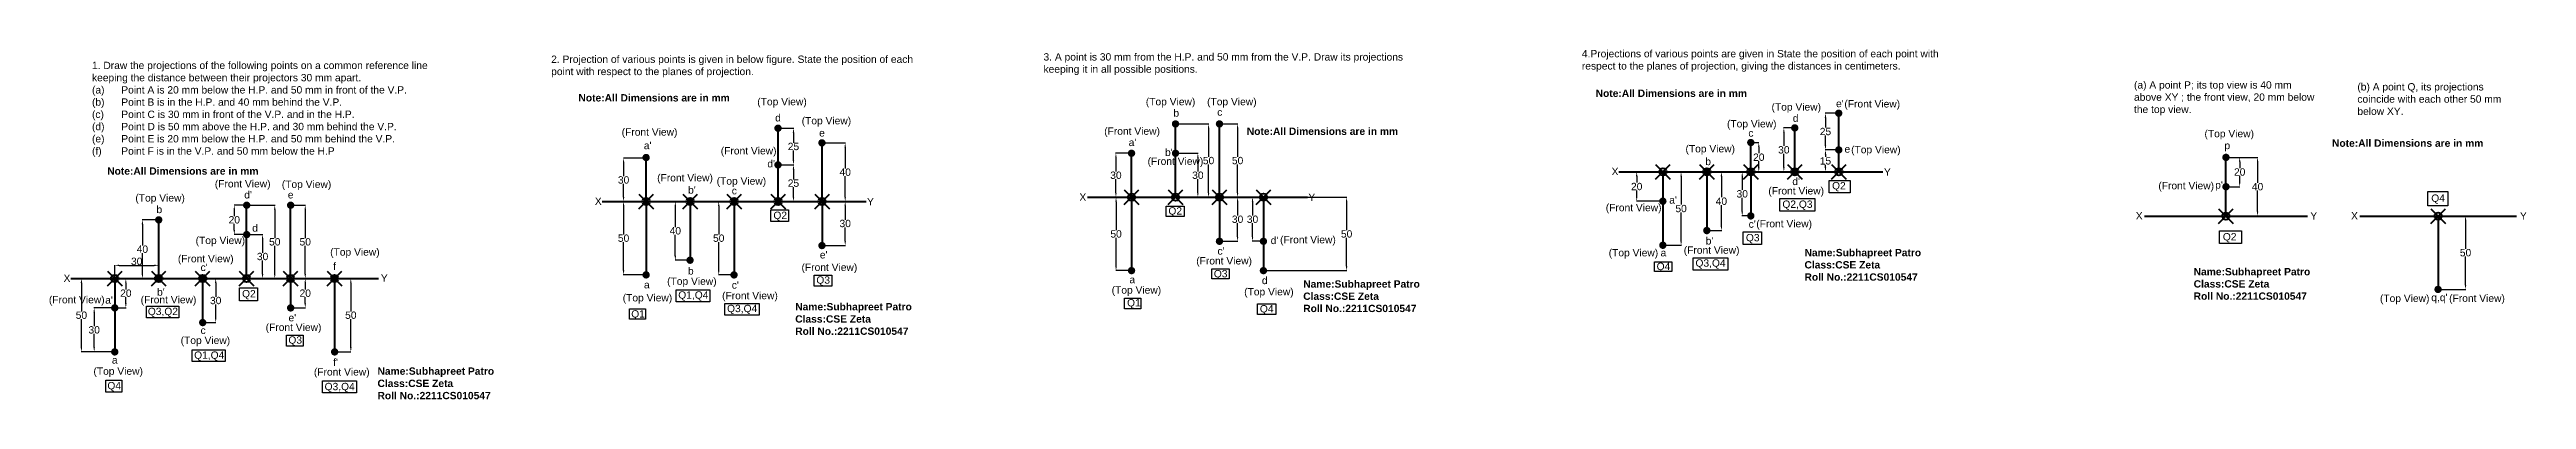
# Model space of a CAD drawing. Header units: millimetres. Extents: x 12 to 2699, y 62 to 303.
# Drawn here: x 12 to 1702, y 62 to 300 of the extents above; entities that cross this region are included whole.
import ezdxf

# ---------------------------------------------------------------- set-up
doc = ezdxf.new("R2010")
doc.units = ezdxf.units.MM
doc.header["$MEASUREMENT"] = 0
doc.header["$PDMODE"] = 35
doc.header["$PDSIZE"] = 5
doc.styles.get("Standard").update_dxf_attribs({"font": 'arial.ttf'})
doc.dimstyles.get("Standard").update_dxf_attribs({"dimtxt": 5, "dimasz": 3, "dimexe": 0.18, "dimexo": 0.0625, "dimgap": 0.09, "dimtad": 1, "dimtih": 1, "dimtoh": 1, "dimdec": 0, "dimzin": 0, "dimdsep": 46, "dimtxsty": 'Standard', "dimcen": 0.09, "dimadec": 0, "dimazin": 0, "dimtfac": 1, "dimtdec": 0, "dimtofl": 0, "dimtmove": 0, "dimatfit": 3, "dimfxl": 1, "dimtolj": 1, "dimtzin": 0, "dimarcsym": 0})

msp = doc.modelspace()

# ---------------------------------------------------------------- texts
at = {"lineweight": 50, "char_height": 5, "attachment_point": 1}
for s, width, insert in [('1. Draw the projections of the following points on a common reference line\\Pkeeping the distance between their projectors 30 mm apart.\\P(a)^IPoint A is 20 mm below the H.P. and 50 mm in front of the V.P.\\P(b)^IPoint B is in the H.P. and 40 mm behind the V.P.\\P(c)^IPoint C is 30 mm in front of the V.P. and in the H.P.\\P(d)^IPoint D is 50 mm above the H.P. and 30 mm behind the V.P.\\P(e)^IPoint E is 20 mm below the H.P. and 50 mm behind the V.P.\\P(f)^IPoint F is in the V.P. and 50 mm below the H.P', 232.117, (40.7, 291.7)), ('2. Projection of various points is given in below figure. State the position of each\\Ppoint with respect to the planes of projection.', 266.72, (354, 295.9)), ('3. A point is 30 mm from the H.P. and 50 mm from the V.P. Draw its projections\\Pkeeping it in all possible positions.', 345.047, (689.9, 297.5)), ('4.Projections of various points are given in State the position of each point with\\Prespect to the planes of projection, giving the distances in centimeters. ', 268.051, (1057.2, 299.7)), ('{\\fArial|b1|i0|c0|p34;Note:All Dimensions are in mm}', 108.467, (1066.6, 272.7)), ('(a) A point P; its top view is 40 mm above XY ; the front view, 20 mm below the top view.', 127.391, (1433.9, 278.4)), ('(b) A point Q, its projections coincide with each other 50 mm below XY.', 106.429, (1586.3, 277.1)), ('{\\fArial|b1|i0|c0|p34;Note:All Dimensions are in mm}', 108.467, (372.6, 269.6)), ('(Top View)', 33.6, (494.6, 267)), ('d', 20.325, (506.8, 256)), ('(Top View)', 33.6, (524.9, 254)), ('(Top View)', 33.6, (759.7, 267)), ('b', 12.624, (778.5, 259.2)), ('(Top View)', 33.6, (801.5, 267)), ('c', 12.159, (808.4, 259.9)), ('(Top View)', 33.6, (1186.6, 263.4)), ('d', 20.325, (1201.1, 255.7)), ("e'", 14.996, (1230.6, 265.7)), ('(Front View)', 39.328, (1236.3, 265.5)), ('(Front View)', 39.328, (402.1, 246.3)), ("a'", 14.336, (417.2, 237.1)), ('e', 19.236, (536.8, 245.7)), ('(Front View)', 39.328, (731.3, 246.9)), ("a'", 14.336, (748, 239.2)), ('{\\fArial|b1|i0|c0|p34;Note:All Dimensions are in mm}', 108.467, (828.6, 246.8)), ('(Top View)', 33.6, (1156.2, 251.9)), ('c', 12.159, (1170.8, 245.6)), ('(Top View)', 33.6, (1482, 245.2)), ('{\\fArial|b1|i0|c0|p34;Note:All Dimensions are in mm}', 108.467, (1569, 238.7)), ('{\\fArial|b1|i0|c0|p34;Note:All Dimensions are in mm}', 108.467, (51.1, 219.7)), ('(Front View)', 39.328, (469.7, 233.5)), ("d'", 9.981, (501.5, 224.7)), ('(Front View)', 39.328, (760.9, 226.4)), ("b'", 13.973, (772.8, 232.4)), ('(Top View)', 33.6, (1127.9, 234.9)), ('b', 12.624, (1141.4, 226.2)), ('e', 14.996, (1236.4, 234.7)), ('(Top View)', 33.6, (1240.9, 234.3)), ('p', 19.756, (1495.6, 237.1)), ('(Front View)', 39.328, (426.3, 215.1)), ("b'", 13.973, (447.4, 206.8)), ('(Top View)', 33.6, (466.9, 212.9)), ('c', 12.159, (477.2, 206.3)), ('X', 7.133, (1077.5, 219.4)), ('(Front View)', 39.328, (1184.4, 206.2)), ("d'", 9.981, (1200.8, 212.6)), ('Q2', 13.196, (1227.9, 209.7)), ('Y', 10.757, (1263.3, 219)), ('(Front View)', 39.328, (1450.5, 209.7)), ("p'", 18.187, (1489.3, 210.2)), ('X', 7.133, (383.8, 199.1)), ('Q2', 27.112, (505.6, 189.5)), ('Y', 10.757, (569.5, 198.8)), ('X', 7.133, (714.4, 201.9)), ('Q2', 13.196, (775.1, 192.5)), ('Y', 10.757, (870.6, 201.8)), ('(Front View)', 39.328, (1073.5, 194.8)), ("a'", 14.336, (1116.8, 200)), ('Q2,Q3', 17.63, (1194, 197.1)), ('X', 7.133, (1435.1, 189.2)), ('Y', 10.757, (1554.2, 189.1)), ('X', 7.133, (1582, 189.2)), ('Q4', 15.108, (1636.7, 201.2)), ('Y', 10.757, (1697.2, 189.1)), ("d'", 9.981, (844.9, 172.4)), ('(Front View)', 39.328, (851.3, 172.9)), ("b'", 13.973, (1141.7, 172.1)), ('Q3', 17.785, (1169.1, 174.3)), ("c'", 14.518, (1171, 183.5)), ('(Front View)', 39.328, (1176.2, 183.8)), ('Q2', 13.196, (1494.5, 174.9)), ('(Front View)', 39.328, (524.8, 154.1)), ("e'", 14.996, (537.3, 162.6)), ('(Front View)', 39.328, (794.1, 158.5)), ("c'", 14.518, (808.6, 165.2)), ('(Top View)', 33.6, (1075.5, 164)), ('Q4', 15.108, (1108.2, 154.7)), ('a', 11.977, (1110.9, 164)), ('(Front View)', 39.328, (1126.7, 165.8)), ('Q3,Q4', 33.169, (1134.7, 157)), ('{\\fArial|b1|i0|c0|p34;Name:Subhapreet Patro\\PClass:CSE Zeta\\PRoll No.:2211CS010547}', 100.879, (1209.1, 164.1)), ('a', 11.977, (417.3, 142.2)), ('(Top View)', 33.6, (433.1, 144.6)), ('Q1,Q4', 33.472, (440.7, 135.2)), ('b', 12.624, (447.3, 151.6)), ("c'", 14.518, (477.2, 142)), ('Q3', 38.681, (534.9, 145.4)), ('(Top View)', 33.6, (736.4, 138.6)), ('a', 11.977, (748.5, 145.7)), ('Q3', 17.785, (806.1, 149.7)), ('(Top View)', 33.6, (826.8, 137.4)), ('d', 20.325, (838.9, 145.1)), ('{\\fArial|b1|i0|c0|p34;Name:Subhapreet Patro\\PClass:CSE Zeta\\PRoll No.:2211CS010547}', 100.879, (867.1, 142.7)), ('{\\fArial|b1|i0|c0|p34;Name:Subhapreet Patro\\PClass:CSE Zeta\\PRoll No.:2211CS010547}', 100.879, (1474.6, 151.1)), ('(Top View)', 33.6, (402.8, 133.3)), ('Q1', 23.456, (408.6, 122.3)), ('(Front View)', 39.328, (470.6, 134.8)), ('Q3,Q4', 33.169, (474, 126)), ('{\\fArial|b1|i0|c0|p34;Name:Subhapreet Patro\\PClass:CSE Zeta\\PRoll No.:2211CS010547}', 100.879, (520.5, 127.2)), ('Q1', 12.253, (746.9, 129.9)), ('Q4', 15.108, (837.5, 125.8)), ('(Top View)', 33.6, (1601.7, 132.9)), ("q,q'", 22.617, (1636.7, 133.5)), ('(Front View)', 39.328, (1648.9, 133)), ('{\\fArial|b1|i0|c0|p34;Name:Subhapreet Patro\\PClass:CSE Zeta\\PRoll No.:2211CS010547}', 100.879, (235.5, 83.3))]:
    msp.add_mtext_dynamic_manual_height_columns(s, width=width, gutter_width=25, heights=[0], dxfattribs=dict(at, insert=insert))
at = {"lineweight": 53, "char_height": 5, "attachment_point": 1}
for s, width, insert in [('(Front View)', 39.328, (124.5, 211)), ("d'", 16.587, (144.6, 203.5)), ('(Top View)', 33.6, (170.2, 210.7)), ('(Top View)', 33.6, (70.3, 201.4)), ('b', 10.695, (84.7, 193.5)), ('e', 11.275, (174.3, 203.5)), ('(Top View)', 33.6, (111.4, 172.4)), ('d', 13.299, (150, 180.9)), ('(Front View)', 39.328, (99.3, 160)), ("c'", 11.453, (114.8, 154)), ('(Top View)', 33.6, (203.2, 164.5)), ('f', 12.02, (205.2, 154.8)), ('X', 6.35, (21.3, 146.6)), ("b'", 14.086, (85.1, 137.2)), ('Q2', 21.612, (143.1, 136.1)), ('Y', 12.191, (237.8, 146.7)), ('(Front View)', 39.328, (11.3, 132)), ("a'", 13.051, (49.7, 131.8)), ('(Front View)', 39.328, (73.9, 132)), ('Q3,Q2', 21.473, (78.8, 124)), ("e'", 9.198, (174.8, 119.7)), ('(Top View)', 33.6, (101.2, 104.3)), ('c', 15.397, (114.8, 111.1)), ('(Front View)', 39.328, (159.2, 113.2)), ('Q3', 20.218, (174.7, 104.5)), ('a', 14.89, (54.3, 90.9)), ('Q1,Q4', 23.683, (110.4, 94.2)), ("f'", 12.849, (205.2, 89.3)), ('(Top View)', 33.6, (41.7, 83.3)), ('Q4', 14.675, (51.2, 73.4)), ('(Front View)', 39.328, (192.1, 82.8)), ('Q3,Q4', 26.491, (199.4, 72.8))]:
    msp.add_mtext_dynamic_manual_height_columns(s, width=width, gutter_width=25, heights=[0], dxfattribs=dict(at, insert=insert))

# ---------------------------------------------------------------- blocks, each defined once
blk = doc.blocks.new('*D1')
at = {"color": 0, "lineweight": -2, "transparency": 16777216}
for p, q in [((86.2, 183.9), (75, 183.9)), ((75.1, 180.9), (75.1, 166.5)), ((75.1, 146.9), (75.1, 161.2)), ((86.2, 143.9), (75, 143.9))]:
    blk.add_line(p, q, dxfattribs=at)
at = {"color": 0, "transparency": 16777216}
for points in [[(74.6, 180.9), (75.6, 180.9), (75.1, 183.9)], [(74.6, 146.9), (75.6, 146.9), (75.1, 143.9)]]:
    blk.add_solid(points, dxfattribs=at)
at = {"layer": 'Defpoints', "color": 0, "transparency": 16777216}
for p in [(86.2, 183.9), (75.1, 143.9), (86.2, 143.9)]:
    blk.add_point(p, dxfattribs=at)
at = {"color": 0, "lineweight": 53, "transparency": 16777216, "insert": (75.1, 163.9), "char_height": 5, "attachment_point": 5}
blk.add_mtext('\\A1;40', dxfattribs=at)
blk = doc.blocks.new('*D2')
at = {"color": 0, "lineweight": -2, "transparency": 16777216}
for p, q in [((146.2, 193.9), (137.6, 193.9)), ((137.8, 190.9), (137.8, 186.5)), ((146.2, 173.9), (137.6, 173.9)), ((137.8, 176.9), (137.8, 181.2))]:
    blk.add_line(p, q, dxfattribs=at)
at = {"color": 0, "transparency": 16777216}
for points in [[(137.3, 190.9), (138.3, 190.9), (137.8, 193.9)], [(137.3, 176.9), (138.3, 176.9), (137.8, 173.9)]]:
    blk.add_solid(points, dxfattribs=at)
at = {"layer": 'Defpoints', "color": 0, "transparency": 16777216}
for p in [(137.8, 193.9), (146.2, 193.9), (146.2, 173.9)]:
    blk.add_point(p, dxfattribs=at)
at = {"color": 0, "lineweight": 53, "transparency": 16777216, "insert": (137.8, 183.9), "char_height": 5, "attachment_point": 5}
blk.add_mtext('\\A1;20', dxfattribs=at)
blk = doc.blocks.new('*D3')
at = {"color": 0, "lineweight": -2, "transparency": 16777216}
for p, q in [((176.3, 193.9), (186.3, 193.9)), ((186.2, 190.9), (186.2, 171.5)), ((186.2, 146.9), (186.2, 166.2)), ((176.3, 143.9), (186.3, 143.9))]:
    blk.add_line(p, q, dxfattribs=at)
at = {"color": 0, "transparency": 16777216}
for points in [[(185.7, 190.9), (186.7, 190.9), (186.2, 193.9)], [(185.7, 146.9), (186.7, 146.9), (186.2, 143.9)]]:
    blk.add_solid(points, dxfattribs=at)
at = {"layer": 'Defpoints', "color": 0, "transparency": 16777216}
for p in [(176.2, 193.9), (176.2, 143.9), (186.2, 143.9)]:
    blk.add_point(p, dxfattribs=at)
at = {"color": 0, "lineweight": 53, "transparency": 16777216, "insert": (186.2, 168.9), "char_height": 5, "attachment_point": 5}
blk.add_mtext('\\A1;50', dxfattribs=at)
blk = doc.blocks.new('*D4')
at = {"color": 0, "lineweight": -2, "transparency": 16777216}
for p, q in [((176.3, 143.9), (186.3, 143.9)), ((186.2, 140.9), (186.2, 136.5)), ((176.3, 123.9), (186.3, 123.9)), ((186.2, 126.9), (186.2, 131.2))]:
    blk.add_line(p, q, dxfattribs=at)
at = {"color": 0, "transparency": 16777216}
for points in [[(185.7, 140.9), (186.7, 140.9), (186.2, 143.9)], [(185.7, 126.9), (186.7, 126.9), (186.2, 123.9)]]:
    blk.add_solid(points, dxfattribs=at)
at = {"layer": 'Defpoints', "color": 0, "transparency": 16777216}
for p in [(176.2, 143.9), (176.2, 123.9), (186.2, 123.9)]:
    blk.add_point(p, dxfattribs=at)
at = {"color": 0, "lineweight": 53, "transparency": 16777216, "insert": (186.2, 133.9), "char_height": 5, "attachment_point": 5}
blk.add_mtext('\\A1;20', dxfattribs=at)
blk = doc.blocks.new('*D5')
at = {"color": 0, "lineweight": -2, "transparency": 16777216}
for p, q in [((206.3, 143.9), (217.4, 143.9)), ((217.3, 140.9), (217.3, 121.5)), ((217.3, 96.9), (217.3, 116.2)), ((206.3, 93.9), (217.4, 93.9))]:
    blk.add_line(p, q, dxfattribs=at)
at = {"color": 0, "transparency": 16777216}
for points in [[(216.8, 140.9), (217.8, 140.9), (217.3, 143.9)], [(216.8, 96.9), (217.8, 96.9), (217.3, 93.9)]]:
    blk.add_solid(points, dxfattribs=at)
at = {"layer": 'Defpoints', "color": 0, "transparency": 16777216}
for p in [(206.2, 143.9), (206.2, 93.9), (217.3, 93.9)]:
    blk.add_point(p, dxfattribs=at)
at = {"color": 0, "lineweight": 53, "transparency": 16777216, "insert": (217.3, 118.9), "char_height": 5, "attachment_point": 5}
blk.add_mtext('\\A1;50', dxfattribs=at)
blk = doc.blocks.new('*D6')
at = {"color": 0, "lineweight": -2, "transparency": 16777216}
for p, q in [((56.2, 123.9), (42, 123.9)), ((42.2, 120.9), (42.2, 111.5)), ((42.2, 96.9), (42.2, 106.2)), ((56.2, 93.9), (42, 93.9))]:
    blk.add_line(p, q, dxfattribs=at)
at = {"color": 0, "transparency": 16777216}
for points in [[(41.7, 120.9), (42.7, 120.9), (42.2, 123.9)], [(41.7, 96.9), (42.7, 96.9), (42.2, 93.9)]]:
    blk.add_solid(points, dxfattribs=at)
at = {"layer": 'Defpoints', "color": 0, "transparency": 16777216}
for p in [(56.2, 123.9), (42.2, 93.9), (56.2, 93.9)]:
    blk.add_point(p, dxfattribs=at)
at = {"color": 0, "lineweight": 53, "transparency": 16777216, "insert": (42.2, 108.9), "char_height": 5, "attachment_point": 5}
blk.add_mtext('\\A1;30', dxfattribs=at)
blk = doc.blocks.new('*D7')
at = {"color": 0, "lineweight": -2, "transparency": 16777216}
for p, q in [((146.3, 173.9), (157.3, 173.9)), ((157.1, 170.9), (157.1, 161.5)), ((157.1, 146.9), (157.1, 156.2)), ((146.3, 143.9), (157.3, 143.9))]:
    blk.add_line(p, q, dxfattribs=at)
at = {"color": 0, "transparency": 16777216}
for points in [[(156.6, 170.9), (157.6, 170.9), (157.1, 173.9)], [(156.6, 146.9), (157.6, 146.9), (157.1, 143.9)]]:
    blk.add_solid(points, dxfattribs=at)
at = {"layer": 'Defpoints', "color": 0, "transparency": 16777216}
for p in [(146.2, 173.9), (146.2, 143.9), (157.1, 143.9)]:
    blk.add_point(p, dxfattribs=at)
at = {"color": 0, "lineweight": 53, "transparency": 16777216, "insert": (157.1, 158.9), "char_height": 5, "attachment_point": 5}
blk.add_mtext('\\A1;30', dxfattribs=at)
blk = doc.blocks.new('*D8')
at = {"color": 0, "lineweight": -2, "transparency": 16777216}
for p, q in [((56.3, 143.9), (64, 143.9)), ((63.8, 140.9), (63.8, 136.5)), ((56.3, 123.9), (64, 123.9)), ((63.8, 126.9), (63.8, 131.2))]:
    blk.add_line(p, q, dxfattribs=at)
at = {"color": 0, "transparency": 16777216}
for points in [[(63.3, 140.9), (64.3, 140.9), (63.8, 143.9)], [(63.3, 126.9), (64.3, 126.9), (63.8, 123.9)]]:
    blk.add_solid(points, dxfattribs=at)
at = {"layer": 'Defpoints', "color": 0, "transparency": 16777216}
for p in [(56.2, 143.9), (63.8, 143.9), (56.2, 123.9)]:
    blk.add_point(p, dxfattribs=at)
at = {"color": 0, "lineweight": 53, "transparency": 16777216, "insert": (63.8, 133.9), "char_height": 5, "attachment_point": 5}
blk.add_mtext('\\A1;20', dxfattribs=at)
blk = doc.blocks.new('*D9')
at = {"color": 0, "lineweight": -2, "transparency": 16777216}
for p, q in [((116.3, 143.9), (125.3, 143.9)), ((125.1, 140.9), (125.1, 131.5)), ((125.1, 116.9), (125.1, 126.2)), ((116.3, 113.9), (125.3, 113.9))]:
    blk.add_line(p, q, dxfattribs=at)
at = {"color": 0, "transparency": 16777216}
for points in [[(124.6, 140.9), (125.6, 140.9), (125.1, 143.9)], [(124.6, 116.9), (125.6, 116.9), (125.1, 113.9)]]:
    blk.add_solid(points, dxfattribs=at)
at = {"layer": 'Defpoints', "color": 0, "transparency": 16777216}
for p in [(116.2, 143.9), (116.2, 113.9), (125.1, 113.9)]:
    blk.add_point(p, dxfattribs=at)
at = {"color": 0, "lineweight": 53, "transparency": 16777216, "insert": (125.1, 128.9), "char_height": 5, "attachment_point": 5}
blk.add_mtext('\\A1;30', dxfattribs=at)
blk = doc.blocks.new('*D10')
at = {"color": 0, "lineweight": -2, "transparency": 16777216}
for p, q in [((419.9, 225.9), (403.3, 225.9)), ((403.4, 222.9), (403.4, 213.8)), ((403.4, 199.4), (403.4, 208.5)), ((418.7, 196.4), (403.3, 196.4))]:
    blk.add_line(p, q, dxfattribs=at)
at = {"color": 0, "transparency": 16777216}
for points in [[(402.9, 222.9), (403.9, 222.9), (403.4, 225.9)], [(402.9, 199.4), (403.9, 199.4), (403.4, 196.4)]]:
    blk.add_solid(points, dxfattribs=at)
at = {"layer": 'Defpoints', "color": 0, "transparency": 16777216}
for p in [(419.9, 225.9), (403.4, 196.4), (418.8, 196.4)]:
    blk.add_point(p, dxfattribs=at)
at = {"color": 0, "lineweight": 50, "transparency": 16777216, "insert": (403.4, 211.1), "char_height": 5, "attachment_point": 5}
blk.add_mtext('\\A1;30', dxfattribs=at)
blk = doc.blocks.new('*D11')
at = {"color": 0, "lineweight": -2, "transparency": 16777216}
for p, q in [((418.7, 196.4), (403.2, 196.4)), ((403.4, 193.4), (403.4, 174)), ((403.4, 149.4), (403.4, 168.7)), ((418.7, 146.4), (403.2, 146.4))]:
    blk.add_line(p, q, dxfattribs=at)
at = {"color": 0, "transparency": 16777216}
for points in [[(402.9, 193.4), (403.9, 193.4), (403.4, 196.4)], [(402.9, 149.4), (403.9, 149.4), (403.4, 146.4)]]:
    blk.add_solid(points, dxfattribs=at)
at = {"layer": 'Defpoints', "color": 0, "transparency": 16777216}
for p in [(418.8, 196.4), (403.4, 146.4), (418.8, 146.4)]:
    blk.add_point(p, dxfattribs=at)
at = {"color": 0, "lineweight": 50, "transparency": 16777216, "insert": (403.4, 171.4), "char_height": 5, "attachment_point": 5}
blk.add_mtext('\\A1;50', dxfattribs=at)
blk = doc.blocks.new('*D12')
at = {"color": 0, "lineweight": -2, "transparency": 16777216}
for p, q in [((448.7, 196.4), (438.5, 196.4)), ((438.7, 193.4), (438.7, 179)), ((438.7, 159.4), (438.7, 173.7)), ((448.7, 156.4), (438.5, 156.4))]:
    blk.add_line(p, q, dxfattribs=at)
at = {"color": 0, "transparency": 16777216}
for points in [[(438.2, 193.4), (439.2, 193.4), (438.7, 196.4)], [(438.2, 159.4), (439.2, 159.4), (438.7, 156.4)]]:
    blk.add_solid(points, dxfattribs=at)
at = {"layer": 'Defpoints', "color": 0, "transparency": 16777216}
for p in [(448.8, 196.4), (438.7, 156.4), (448.8, 156.4)]:
    blk.add_point(p, dxfattribs=at)
at = {"color": 0, "lineweight": 50, "transparency": 16777216, "insert": (438.7, 176.4), "char_height": 5, "attachment_point": 5}
blk.add_mtext('\\A1;40', dxfattribs=at)
blk = doc.blocks.new('*D13')
at = {"color": 0, "lineweight": -2, "transparency": 16777216}
for p, q in [((478.7, 196.4), (468.1, 196.4)), ((468.3, 193.4), (468.3, 174)), ((468.3, 149.4), (468.3, 168.7)), ((478.7, 146.4), (468.1, 146.4))]:
    blk.add_line(p, q, dxfattribs=at)
at = {"color": 0, "transparency": 16777216}
for points in [[(467.8, 193.4), (468.8, 193.4), (468.3, 196.4)], [(467.8, 149.4), (468.8, 149.4), (468.3, 146.4)]]:
    blk.add_solid(points, dxfattribs=at)
at = {"layer": 'Defpoints', "color": 0, "transparency": 16777216}
for p in [(478.8, 196.4), (468.3, 146.4), (478.8, 146.4)]:
    blk.add_point(p, dxfattribs=at)
at = {"color": 0, "lineweight": 50, "transparency": 16777216, "insert": (468.3, 171.4), "char_height": 5, "attachment_point": 5}
blk.add_mtext('\\A1;50', dxfattribs=at)
blk = doc.blocks.new('*D14')
at = {"color": 0, "lineweight": -2, "transparency": 16777216}
for p, q in [((508.8, 221.4), (519.5, 221.4)), ((519.3, 218.4), (519.3, 211.5)), ((519.3, 199.4), (519.3, 206.2)), ((508.8, 196.4), (519.5, 196.4))]:
    blk.add_line(p, q, dxfattribs=at)
at = {"color": 0, "transparency": 16777216}
for points in [[(518.8, 218.4), (519.8, 218.4), (519.3, 221.4)], [(518.8, 199.4), (519.8, 199.4), (519.3, 196.4)]]:
    blk.add_solid(points, dxfattribs=at)
at = {"layer": 'Defpoints', "color": 0, "transparency": 16777216}
for p in [(508.8, 221.4), (508.8, 196.4), (519.3, 196.4)]:
    blk.add_point(p, dxfattribs=at)
at = {"color": 0, "lineweight": 50, "transparency": 16777216, "insert": (519.3, 208.9), "char_height": 5, "attachment_point": 5}
blk.add_mtext('\\A1;25', dxfattribs=at)
blk = doc.blocks.new('*D15')
at = {"color": 0, "lineweight": -2, "transparency": 16777216}
for p, q in [((538.8, 236.4), (554.8, 236.4)), ((554.6, 233.4), (554.6, 219)), ((554.6, 199.4), (554.6, 213.7)), ((538.8, 196.4), (554.8, 196.4))]:
    blk.add_line(p, q, dxfattribs=at)
at = {"color": 0, "transparency": 16777216}
for points in [[(554.1, 233.4), (555.1, 233.4), (554.6, 236.4)], [(554.1, 199.4), (555.1, 199.4), (554.6, 196.4)]]:
    blk.add_solid(points, dxfattribs=at)
at = {"layer": 'Defpoints', "color": 0, "transparency": 16777216}
for p in [(538.8, 236.4), (538.8, 196.4), (554.6, 196.4)]:
    blk.add_point(p, dxfattribs=at)
at = {"color": 0, "lineweight": 50, "transparency": 16777216, "insert": (554.6, 216.4), "char_height": 5, "attachment_point": 5}
blk.add_mtext('\\A1;40', dxfattribs=at)
blk = doc.blocks.new('*D16')
at = {"color": 0, "lineweight": -2, "transparency": 16777216}
for p, q in [((538.8, 196.4), (554.8, 196.4)), ((554.6, 193.4), (554.6, 184)), ((554.6, 169.4), (554.6, 178.7)), ((538.8, 166.4), (554.8, 166.4))]:
    blk.add_line(p, q, dxfattribs=at)
at = {"color": 0, "transparency": 16777216}
for points in [[(554.1, 193.4), (555.1, 193.4), (554.6, 196.4)], [(554.1, 169.4), (555.1, 169.4), (554.6, 166.4)]]:
    blk.add_solid(points, dxfattribs=at)
at = {"layer": 'Defpoints', "color": 0, "transparency": 16777216}
for p in [(538.8, 196.4), (538.8, 166.4), (554.6, 166.4)]:
    blk.add_point(p, dxfattribs=at)
at = {"color": 0, "lineweight": 50, "transparency": 16777216, "insert": (554.6, 181.4), "char_height": 5, "attachment_point": 5}
blk.add_mtext('\\A1;30', dxfattribs=at)
blk = doc.blocks.new('*D17')
at = {"color": 0, "lineweight": -2, "transparency": 16777216}
for p, q in [((508.8, 246.4), (519.5, 246.4)), ((519.3, 243.4), (519.3, 236.5)), ((508.8, 221.4), (519.5, 221.4)), ((519.3, 224.4), (519.3, 231.2))]:
    blk.add_line(p, q, dxfattribs=at)
at = {"color": 0, "transparency": 16777216}
for points in [[(518.8, 243.4), (519.8, 243.4), (519.3, 246.4)], [(518.8, 224.4), (519.8, 224.4), (519.3, 221.4)]]:
    blk.add_solid(points, dxfattribs=at)
at = {"layer": 'Defpoints', "color": 0, "transparency": 16777216}
for p in [(508.8, 246.4), (519.3, 246.4), (508.8, 221.4)]:
    blk.add_point(p, dxfattribs=at)
at = {"color": 0, "lineweight": 50, "transparency": 16777216, "insert": (519.3, 233.9), "char_height": 5, "attachment_point": 5}
blk.add_mtext('\\A1;25', dxfattribs=at)
blk = doc.blocks.new('*D50')
at = {"color": 0, "lineweight": -2, "transparency": 16777216}
for p, q in [((56.2, 143.9), (56.2, 153.1)), ((59.2, 152.9), (83.2, 152.9)), ((86.2, 143.9), (86.2, 153.1))]:
    blk.add_line(p, q, dxfattribs=at)
at = {"color": 0, "transparency": 16777216}
for points in [[(59.2, 153.4), (59.2, 152.4), (56.2, 152.9)], [(83.2, 153.4), (83.2, 152.4), (86.2, 152.9)]]:
    blk.add_solid(points, dxfattribs=at)
at = {"layer": 'Defpoints', "color": 0, "transparency": 16777216}
for p in [(86.2, 152.9), (56.2, 143.9), (86.2, 143.9)]:
    blk.add_point(p, dxfattribs=at)
at = {"color": 0, "lineweight": 53, "transparency": 16777216, "insert": (71.2, 155.6), "char_height": 5, "attachment_point": 5}
blk.add_mtext('\\A1;30', dxfattribs=at)
blk = doc.blocks.new('*D51')
at = {"color": 0, "lineweight": -2, "transparency": 16777216}
for p, q in [((56.2, 143.9), (33.3, 143.9)), ((33.5, 140.9), (33.5, 121.5)), ((33.5, 96.9), (33.5, 116.2)), ((56.2, 93.9), (33.3, 93.9))]:
    blk.add_line(p, q, dxfattribs=at)
at = {"color": 0, "transparency": 16777216}
for points in [[(33, 140.9), (34, 140.9), (33.5, 143.9)], [(33, 96.9), (34, 96.9), (33.5, 93.9)]]:
    blk.add_solid(points, dxfattribs=at)
at = {"layer": 'Defpoints', "color": 0, "transparency": 16777216}
for p in [(56.2, 143.9), (33.5, 93.9), (56.2, 93.9)]:
    blk.add_point(p, dxfattribs=at)
at = {"color": 0, "lineweight": 53, "transparency": 16777216, "insert": (33.5, 118.9), "char_height": 5, "attachment_point": 5}
blk.add_mtext('\\A1;50', dxfattribs=at)
blk = doc.blocks.new('*D52')
at = {"color": 0, "lineweight": -2, "transparency": 16777216}
for p, q in [((146.3, 193.9), (165.6, 193.9)), ((165.4, 190.9), (165.4, 171.5)), ((165.4, 146.9), (165.4, 166.2)), ((146.3, 143.9), (165.6, 143.9))]:
    blk.add_line(p, q, dxfattribs=at)
at = {"color": 0, "transparency": 16777216}
for points in [[(164.9, 190.9), (165.9, 190.9), (165.4, 193.9)], [(164.9, 146.9), (165.9, 146.9), (165.4, 143.9)]]:
    blk.add_solid(points, dxfattribs=at)
at = {"layer": 'Defpoints', "color": 0, "transparency": 16777216}
for p in [(146.2, 193.9), (146.2, 143.9), (165.4, 143.9)]:
    blk.add_point(p, dxfattribs=at)
at = {"color": 0, "lineweight": 53, "transparency": 16777216, "insert": (165.4, 168.9), "char_height": 5, "attachment_point": 5}
blk.add_mtext('\\A1;50', dxfattribs=at)
blk = doc.blocks.new('*D53')
at = {"color": 0, "lineweight": -2, "transparency": 16777216}
for p, q in [((749.9, 229.3), (739.1, 229.3)), ((739.3, 226.3), (739.3, 216.9)), ((739.3, 202.3), (739.3, 211.6)), ((749.9, 199.3), (739.1, 199.3))]:
    blk.add_line(p, q, dxfattribs=at)
at = {"color": 0, "transparency": 16777216}
for points in [[(738.8, 226.3), (739.8, 226.3), (739.3, 229.3)], [(738.8, 202.3), (739.8, 202.3), (739.3, 199.3)]]:
    blk.add_solid(points, dxfattribs=at)
at = {"layer": 'Defpoints', "color": 0, "transparency": 16777216}
for p in [(750, 229.3), (739.3, 199.3), (750, 199.3)]:
    blk.add_point(p, dxfattribs=at)
at = {"color": 0, "lineweight": 53, "transparency": 16777216, "insert": (739.3, 214.3), "char_height": 5, "attachment_point": 5}
blk.add_mtext('\\A1;30', dxfattribs=at)
blk = doc.blocks.new('*D54')
at = {"color": 0, "lineweight": -2, "transparency": 16777216}
for p, q in [((749.9, 199.3), (739.2, 199.3)), ((739.4, 196.3), (739.4, 176.9)), ((739.4, 152.3), (739.4, 171.6)), ((749.9, 149.3), (739.2, 149.3))]:
    blk.add_line(p, q, dxfattribs=at)
at = {"color": 0, "transparency": 16777216}
for points in [[(738.9, 196.3), (739.9, 196.3), (739.4, 199.3)], [(738.9, 152.3), (739.9, 152.3), (739.4, 149.3)]]:
    blk.add_solid(points, dxfattribs=at)
at = {"layer": 'Defpoints', "color": 0, "transparency": 16777216}
for p in [(750, 199.3), (739.4, 149.3), (750, 149.3)]:
    blk.add_point(p, dxfattribs=at)
at = {"color": 0, "lineweight": 53, "transparency": 16777216, "insert": (739.4, 174.3), "char_height": 5, "attachment_point": 5}
blk.add_mtext('\\A1;50', dxfattribs=at)
blk = doc.blocks.new('*D55')
at = {"color": 0, "lineweight": -2, "transparency": 16777216}
for p, q in [((780.1, 249.3), (802.7, 249.3)), ((802.5, 246.3), (802.5, 226.9)), ((802.5, 202.3), (802.5, 221.6)), ((780.1, 199.3), (802.7, 199.3))]:
    blk.add_line(p, q, dxfattribs=at)
at = {"color": 0, "transparency": 16777216}
for points in [[(802, 246.3), (803, 246.3), (802.5, 249.3)], [(802, 202.3), (803, 202.3), (802.5, 199.3)]]:
    blk.add_solid(points, dxfattribs=at)
at = {"layer": 'Defpoints', "color": 0, "transparency": 16777216}
for p in [(780, 249.3), (780, 199.3), (802.5, 199.3)]:
    blk.add_point(p, dxfattribs=at)
at = {"color": 0, "lineweight": 53, "transparency": 16777216, "insert": (802.5, 224.3), "char_height": 5, "attachment_point": 5}
blk.add_mtext('\\A1;50', dxfattribs=at)
blk = doc.blocks.new('*D56')
at = {"color": 0, "lineweight": -2, "transparency": 16777216}
for p, q in [((780.1, 229.3), (795.3, 229.3)), ((795.2, 226.3), (795.2, 216.9)), ((795.2, 202.3), (795.2, 211.6)), ((780.1, 199.3), (795.3, 199.3))]:
    blk.add_line(p, q, dxfattribs=at)
at = {"color": 0, "transparency": 16777216}
for points in [[(794.7, 226.3), (795.7, 226.3), (795.2, 229.3)], [(794.7, 202.3), (795.7, 202.3), (795.2, 199.3)]]:
    blk.add_solid(points, dxfattribs=at)
at = {"layer": 'Defpoints', "color": 0, "transparency": 16777216}
for p in [(780, 229.3), (780, 199.3), (795.2, 199.3)]:
    blk.add_point(p, dxfattribs=at)
at = {"color": 0, "lineweight": 53, "transparency": 16777216, "insert": (795.2, 214.3), "char_height": 5, "attachment_point": 5}
blk.add_mtext('\\A1;30', dxfattribs=at)
blk = doc.blocks.new('*D57')
at = {"color": 0, "lineweight": -2, "transparency": 16777216}
for p, q in [((810.1, 249.3), (822.5, 249.3)), ((822.3, 246.3), (822.3, 226.9)), ((822.3, 202.3), (822.3, 221.6)), ((810.1, 199.3), (822.5, 199.3))]:
    blk.add_line(p, q, dxfattribs=at)
at = {"color": 0, "transparency": 16777216}
for points in [[(821.8, 246.3), (822.8, 246.3), (822.3, 249.3)], [(821.8, 202.3), (822.8, 202.3), (822.3, 199.3)]]:
    blk.add_solid(points, dxfattribs=at)
at = {"layer": 'Defpoints', "color": 0, "transparency": 16777216}
for p in [(810, 249.3), (810, 199.3), (822.3, 199.3)]:
    blk.add_point(p, dxfattribs=at)
at = {"color": 0, "lineweight": 53, "transparency": 16777216, "insert": (822.3, 224.3), "char_height": 5, "attachment_point": 5}
blk.add_mtext('\\A1;50', dxfattribs=at)
blk = doc.blocks.new('*D58')
at = {"color": 0, "lineweight": -2, "transparency": 16777216}
for p, q in [((810.1, 199.3), (822.5, 199.3)), ((822.3, 196.3), (822.3, 186.9)), ((810.1, 169.3), (822.5, 169.3)), ((822.3, 172.3), (822.3, 181.6))]:
    blk.add_line(p, q, dxfattribs=at)
at = {"color": 0, "transparency": 16777216}
for points in [[(821.8, 196.3), (822.8, 196.3), (822.3, 199.3)], [(821.8, 172.3), (822.8, 172.3), (822.3, 169.3)]]:
    blk.add_solid(points, dxfattribs=at)
at = {"layer": 'Defpoints', "color": 0, "transparency": 16777216}
for p in [(810, 199.3), (810, 169.3), (822.3, 169.3)]:
    blk.add_point(p, dxfattribs=at)
at = {"color": 0, "lineweight": 53, "transparency": 16777216, "insert": (822.3, 184.3), "char_height": 5, "attachment_point": 5}
blk.add_mtext('\\A1;30', dxfattribs=at)
blk = doc.blocks.new('*D59')
at = {"color": 0, "lineweight": -2, "transparency": 16777216}
for p, q in [((839.9, 199.3), (832.3, 199.3)), ((832.5, 196.3), (832.5, 186.9)), ((839.9, 169.3), (832.3, 169.3)), ((832.5, 172.3), (832.5, 181.6))]:
    blk.add_line(p, q, dxfattribs=at)
at = {"color": 0, "transparency": 16777216}
for points in [[(832, 196.3), (833, 196.3), (832.5, 199.3)], [(832, 172.3), (833, 172.3), (832.5, 169.3)]]:
    blk.add_solid(points, dxfattribs=at)
at = {"layer": 'Defpoints', "color": 0, "transparency": 16777216}
for p in [(840, 199.3), (832.5, 169.3), (840, 169.3)]:
    blk.add_point(p, dxfattribs=at)
at = {"color": 0, "lineweight": 53, "transparency": 16777216, "insert": (832.5, 184.3), "char_height": 5, "attachment_point": 5}
blk.add_mtext('\\A1;30', dxfattribs=at)
blk = doc.blocks.new('*D60')
at = {"color": 0, "lineweight": -2, "transparency": 16777216}
for p, q in [((840.1, 199.3), (896.9, 199.3)), ((896.7, 196.3), (896.7, 176.9)), ((896.7, 152.3), (896.7, 171.6)), ((840.1, 149.3), (896.9, 149.3))]:
    blk.add_line(p, q, dxfattribs=at)
at = {"color": 0, "transparency": 16777216}
for points in [[(896.2, 196.3), (897.2, 196.3), (896.7, 199.3)], [(896.2, 152.3), (897.2, 152.3), (896.7, 149.3)]]:
    blk.add_solid(points, dxfattribs=at)
at = {"layer": 'Defpoints', "color": 0, "transparency": 16777216}
for p in [(840, 199.3), (840, 149.3), (896.7, 149.3)]:
    blk.add_point(p, dxfattribs=at)
at = {"color": 0, "lineweight": 53, "transparency": 16777216, "insert": (896.7, 174.3), "char_height": 5, "attachment_point": 5}
blk.add_mtext('\\A1;50', dxfattribs=at)
blk = doc.blocks.new('*D18')
at = {"color": 0, "lineweight": -2, "transparency": 16777216}
for p, q in [((1112.4, 216.6), (1094.4, 216.6)), ((1094.6, 213.6), (1094.6, 209.3)), ((1094.6, 199.6), (1094.6, 204)), ((1112.4, 196.6), (1094.4, 196.6))]:
    blk.add_line(p, q, dxfattribs=at)
at = {"color": 0, "transparency": 16777216}
for points in [[(1094.1, 213.6), (1095.1, 213.6), (1094.6, 216.6)], [(1094.1, 199.6), (1095.1, 199.6), (1094.6, 196.6)]]:
    blk.add_solid(points, dxfattribs=at)
at = {"layer": 'Defpoints', "color": 0, "transparency": 16777216}
for p in [(1112.5, 216.6), (1094.6, 196.6), (1112.5, 196.6)]:
    blk.add_point(p, dxfattribs=at)
at = {"color": 0, "lineweight": 50, "transparency": 16777216, "insert": (1094.6, 206.6), "char_height": 5, "attachment_point": 5}
blk.add_mtext('\\A1;20', dxfattribs=at)
blk = doc.blocks.new('*D19')
at = {"color": 0, "lineweight": -2, "transparency": 16777216}
for p, q in [((1112.6, 216.6), (1125.1, 216.6)), ((1124.9, 213.6), (1124.9, 194.3)), ((1124.9, 169.6), (1124.9, 189)), ((1112.6, 166.6), (1125.1, 166.6))]:
    blk.add_line(p, q, dxfattribs=at)
at = {"color": 0, "transparency": 16777216}
for points in [[(1124.4, 213.6), (1125.4, 213.6), (1124.9, 216.6)], [(1124.4, 169.6), (1125.4, 169.6), (1124.9, 166.6)]]:
    blk.add_solid(points, dxfattribs=at)
at = {"layer": 'Defpoints', "color": 0, "transparency": 16777216}
for p in [(1112.5, 216.6), (1112.5, 166.6), (1124.9, 166.6)]:
    blk.add_point(p, dxfattribs=at)
at = {"color": 0, "lineweight": 50, "transparency": 16777216, "insert": (1124.9, 191.6), "char_height": 5, "attachment_point": 5}
blk.add_mtext('\\A1;50', dxfattribs=at)
blk = doc.blocks.new('*D20')
at = {"color": 0, "lineweight": -2, "transparency": 16777216}
for p, q in [((1142.6, 216.6), (1152.6, 216.6)), ((1152.4, 213.6), (1152.4, 199.3)), ((1152.4, 179.6), (1152.4, 194)), ((1142.6, 176.6), (1152.6, 176.6))]:
    blk.add_line(p, q, dxfattribs=at)
at = {"color": 0, "transparency": 16777216}
for points in [[(1151.9, 213.6), (1152.9, 213.6), (1152.4, 216.6)], [(1151.9, 179.6), (1152.9, 179.6), (1152.4, 176.6)]]:
    blk.add_solid(points, dxfattribs=at)
at = {"layer": 'Defpoints', "color": 0, "transparency": 16777216}
for p in [(1142.5, 216.6), (1142.5, 176.6), (1152.4, 176.6)]:
    blk.add_point(p, dxfattribs=at)
at = {"color": 0, "lineweight": 50, "transparency": 16777216, "insert": (1152.4, 196.6), "char_height": 5, "attachment_point": 5}
blk.add_mtext('\\A1;40', dxfattribs=at)
blk = doc.blocks.new('*D21')
at = {"color": 0, "lineweight": -2, "transparency": 16777216}
for p, q in [((1172.4, 216.6), (1166.4, 216.6)), ((1166.6, 213.6), (1166.6, 204.3)), ((1172.4, 186.6), (1166.4, 186.6)), ((1166.6, 189.6), (1166.6, 199))]:
    blk.add_line(p, q, dxfattribs=at)
at = {"color": 0, "transparency": 16777216}
for points in [[(1166.1, 213.6), (1167.1, 213.6), (1166.6, 216.6)], [(1166.1, 189.6), (1167.1, 189.6), (1166.6, 186.6)]]:
    blk.add_solid(points, dxfattribs=at)
at = {"layer": 'Defpoints', "color": 0, "transparency": 16777216}
for p in [(1172.5, 216.6), (1166.6, 186.6), (1172.5, 186.6)]:
    blk.add_point(p, dxfattribs=at)
at = {"color": 0, "lineweight": 50, "transparency": 16777216, "insert": (1166.6, 201.6), "char_height": 5, "attachment_point": 5}
blk.add_mtext('\\A1;30', dxfattribs=at)
blk = doc.blocks.new('*D22')
at = {"color": 0, "lineweight": -2, "transparency": 16777216}
for p, q in [((1172.6, 236.6), (1178, 236.6)), ((1177.9, 233.6), (1177.9, 229.3)), ((1177.9, 219.6), (1177.9, 224)), ((1172.6, 216.6), (1178, 216.6))]:
    blk.add_line(p, q, dxfattribs=at)
at = {"color": 0, "transparency": 16777216}
for points in [[(1177.4, 233.6), (1178.4, 233.6), (1177.9, 236.6)], [(1177.4, 219.6), (1178.4, 219.6), (1177.9, 216.6)]]:
    blk.add_solid(points, dxfattribs=at)
at = {"layer": 'Defpoints', "color": 0, "transparency": 16777216}
for p in [(1172.5, 236.6), (1177.9, 236.6), (1172.5, 216.6)]:
    blk.add_point(p, dxfattribs=at)
at = {"color": 0, "lineweight": 50, "transparency": 16777216, "insert": (1177.9, 226.6), "char_height": 5, "attachment_point": 5}
blk.add_mtext('\\A1;20', dxfattribs=at)
blk = doc.blocks.new('*D23')
at = {"color": 0, "lineweight": -2, "transparency": 16777216}
for p, q in [((1202.4, 246.6), (1194.8, 246.6)), ((1195, 243.6), (1195, 234.3)), ((1195, 219.6), (1195, 229)), ((1202.4, 216.6), (1194.8, 216.6))]:
    blk.add_line(p, q, dxfattribs=at)
at = {"color": 0, "transparency": 16777216}
for points in [[(1194.5, 243.6), (1195.5, 243.6), (1195, 246.6)], [(1194.5, 219.6), (1195.5, 219.6), (1195, 216.6)]]:
    blk.add_solid(points, dxfattribs=at)
at = {"layer": 'Defpoints', "color": 0, "transparency": 16777216}
for p in [(1195, 246.6), (1202.5, 246.6), (1202.5, 216.6)]:
    blk.add_point(p, dxfattribs=at)
at = {"color": 0, "lineweight": 50, "transparency": 16777216, "insert": (1195, 231.6), "char_height": 5, "attachment_point": 5}
blk.add_mtext('\\A1;30', dxfattribs=at)
blk = doc.blocks.new('*D24')
at = {"color": 0, "lineweight": -2, "transparency": 16777216}
for p, q in [((1232.4, 231.6), (1223.2, 231.6)), ((1223.4, 228.6), (1223.4, 226.8)), ((1223.4, 219.6), (1223.4, 221.5)), ((1232.4, 216.6), (1223.2, 216.6))]:
    blk.add_line(p, q, dxfattribs=at)
at = {"color": 0, "transparency": 16777216}
for points in [[(1222.9, 228.6), (1223.9, 228.6), (1223.4, 231.6)], [(1222.9, 219.6), (1223.9, 219.6), (1223.4, 216.6)]]:
    blk.add_solid(points, dxfattribs=at)
at = {"layer": 'Defpoints', "color": 0, "transparency": 16777216}
for p in [(1223.4, 231.6), (1232.5, 231.6), (1232.5, 216.6)]:
    blk.add_point(p, dxfattribs=at)
at = {"color": 0, "lineweight": 50, "transparency": 16777216, "insert": (1223.4, 224.1), "char_height": 5, "attachment_point": 5}
blk.add_mtext('\\A1;15', dxfattribs=at)
blk = doc.blocks.new('*D25')
at = {"color": 0, "lineweight": -2, "transparency": 16777216}
for p, q in [((1232.4, 256.6), (1223.2, 256.6)), ((1223.4, 253.6), (1223.4, 246.8)), ((1223.4, 234.6), (1223.4, 241.5)), ((1232.4, 231.6), (1223.2, 231.6))]:
    blk.add_line(p, q, dxfattribs=at)
at = {"color": 0, "transparency": 16777216}
for points in [[(1222.9, 253.6), (1223.9, 253.6), (1223.4, 256.6)], [(1222.9, 234.6), (1223.9, 234.6), (1223.4, 231.6)]]:
    blk.add_solid(points, dxfattribs=at)
at = {"layer": 'Defpoints', "color": 0, "transparency": 16777216}
for p in [(1223.4, 256.6), (1232.5, 256.6), (1232.5, 231.6)]:
    blk.add_point(p, dxfattribs=at)
at = {"color": 0, "lineweight": 50, "transparency": 16777216, "insert": (1223.4, 244.1), "char_height": 5, "attachment_point": 5}
blk.add_mtext('\\A1;25', dxfattribs=at)
blk = doc.blocks.new('*D26')
at = {"color": 0, "lineweight": -2, "transparency": 16777216}
for p, q in [((1496.7, 226.5), (1506.2, 226.5)), ((1506, 223.5), (1506, 219.2)), ((1496.7, 206.5), (1506.2, 206.5)), ((1506, 209.5), (1506, 213.9))]:
    blk.add_line(p, q, dxfattribs=at)
at = {"color": 0, "transparency": 16777216}
for points in [[(1505.5, 223.5), (1506.5, 223.5), (1506, 226.5)], [(1505.5, 209.5), (1506.5, 209.5), (1506, 206.5)]]:
    blk.add_solid(points, dxfattribs=at)
at = {"layer": 'Defpoints', "color": 0, "transparency": 16777216}
for p in [(1496.6, 226.5), (1506, 226.5), (1496.6, 206.5)]:
    blk.add_point(p, dxfattribs=at)
at = {"color": 0, "lineweight": 50, "transparency": 16777216, "insert": (1506, 216.5), "char_height": 5, "attachment_point": 5}
blk.add_mtext('\\A1;20', dxfattribs=at)
blk = doc.blocks.new('*D27')
at = {"color": 0, "lineweight": -2, "transparency": 16777216}
for p, q in [((1496.7, 226.5), (1518.4, 226.5)), ((1518.2, 223.5), (1518.2, 209.2)), ((1518.2, 189.5), (1518.2, 203.9)), ((1496.7, 186.5), (1518.4, 186.5))]:
    blk.add_line(p, q, dxfattribs=at)
at = {"color": 0, "transparency": 16777216}
for points in [[(1517.7, 223.5), (1518.7, 223.5), (1518.2, 226.5)], [(1517.7, 189.5), (1518.7, 189.5), (1518.2, 186.5)]]:
    blk.add_solid(points, dxfattribs=at)
at = {"layer": 'Defpoints', "color": 0, "transparency": 16777216}
for p in [(1496.6, 226.5), (1496.6, 186.5), (1518.2, 186.5)]:
    blk.add_point(p, dxfattribs=at)
at = {"color": 0, "lineweight": 50, "transparency": 16777216, "insert": (1518.2, 206.5), "char_height": 5, "attachment_point": 5}
blk.add_mtext('\\A1;40', dxfattribs=at)
blk = doc.blocks.new('*D28')
at = {"color": 0, "lineweight": -2, "transparency": 16777216}
for p, q in [((1641.4, 186.5), (1660.3, 186.5)), ((1660.1, 183.5), (1660.1, 164.2)), ((1660.1, 139.5), (1660.1, 158.9)), ((1641.4, 136.5), (1660.3, 136.5))]:
    blk.add_line(p, q, dxfattribs=at)
at = {"color": 0, "transparency": 16777216}
for points in [[(1659.6, 183.5), (1660.6, 183.5), (1660.1, 186.5)], [(1659.6, 139.5), (1660.6, 139.5), (1660.1, 136.5)]]:
    blk.add_solid(points, dxfattribs=at)
at = {"layer": 'Defpoints', "color": 0, "transparency": 16777216}
for p in [(1641.4, 186.5), (1641.4, 136.5), (1660.1, 136.5)]:
    blk.add_point(p, dxfattribs=at)
at = {"color": 0, "lineweight": 50, "transparency": 16777216, "insert": (1660.1, 161.5), "char_height": 5, "attachment_point": 5}
blk.add_mtext('\\A1;50', dxfattribs=at)

# ---------------------------------------------------------------- dimensions: what is measured, and where the dimension line sits
at = {"lineweight": 50}
for base, p1, p2, picture, middle in [((1223.4, 256.6), (1232.5, 231.6), (1232.5, 256.6), '*D25', (1223.4, 244.1)), ((519.3, 246.4), (508.8, 221.4), (508.8, 246.4), '*D17', (519.3, 233.9)), ((1177.9, 236.6), (1172.5, 216.6), (1172.5, 236.6), '*D22', (1177.9, 226.6)), ((1195, 246.6), (1202.5, 216.6), (1202.5, 246.6), '*D23', (1195, 231.6)), ((403.4487, 196.3776), (419.9359, 225.8975), (418.7818, 196.3776), '*D10', (403.4487, 211.1376)), ((519.3, 196.4), (508.8, 221.4), (508.8, 196.4), '*D14', (519.3, 208.9)), ((554.6, 196.4), (538.8, 236.4), (538.8, 196.4), '*D15', (554.6, 216.4)), ((1223.4, 231.6), (1232.5, 216.6), (1232.5, 231.6), '*D24', (1223.4, 224.1)), ((1506, 226.5), (1496.6, 206.5), (1496.6, 226.5), '*D26', (1506, 216.5)), ((1518.2, 186.5), (1496.6, 226.5), (1496.6, 186.5), '*D27', (1518.2, 206.5)), ((1094.6, 196.6), (1112.5, 216.6), (1112.5, 196.6), '*D18', (1094.6, 206.6)), ((1124.9, 166.6), (1112.5, 216.6), (1112.5, 166.6), '*D19', (1124.9, 191.6)), ((1152.4, 176.6), (1142.5, 216.6), (1142.5, 176.6), '*D20', (1152.4, 196.6)), ((1166.6, 186.6), (1172.5, 216.6), (1172.5, 186.6), '*D21', (1166.6, 201.6)), ((403.4, 146.4), (418.8, 196.4), (418.8, 146.4), '*D11', (403.4, 171.4)), ((438.7, 156.4), (448.8, 196.4), (448.8, 156.4), '*D12', (438.7, 176.4)), ((468.3, 146.4), (478.8, 196.4), (478.8, 146.4), '*D13', (468.3, 171.4)), ((554.6, 166.4), (538.8, 196.4), (538.8, 166.4), '*D16', (554.6, 181.4)), ((1660.1, 136.5), (1641.4, 186.5), (1641.4, 136.5), '*D28', (1660.1, 161.5))]:
    dim = msp.add_linear_dim(base=base, p1=p1, p2=p2, angle=90, dimstyle='Standard', dxfattribs=at)
    dim.commit()
    dim.dimension.update_dxf_attribs({"geometry": picture, "text_midpoint": middle})
at = {"lineweight": 53}
for p1, p2, distance, picture, middle in [((780, 249.3), (780, 199.3), 22.5, '*D55', (802.5, 224.3)), ((810, 249.3), (810, 199.3), 12.3, '*D57', (822.3, 224.3)), ((750, 229.3), (750, 199.3), -10.7, '*D53', (739.3, 214.3)), ((780, 229.3), (780, 199.3), 15.2, '*D56', (795.2, 214.3)), ((146.2, 193.9), (146.2, 143.9), 19.1, '*D52', (165.4, 168.9)), ((750, 199.3), (750, 149.3), -10.6, '*D54', (739.4, 174.3)), ((810, 199.3), (810, 169.3), 12.3, '*D58', (822.3, 184.3)), ((840, 199.3), (840, 169.3), -7.5, '*D59', (832.5, 184.3)), ((840, 199.3), (840, 149.3), 56.8, '*D60', (896.7, 174.3)), ((56.2, 143.9), (56.2, 93.9), -22.7, '*D51', (33.5, 118.9))]:
    dim = msp.add_aligned_dim(p1=p1, p2=p2, distance=distance, dimstyle='Standard', dxfattribs=at)
    dim.commit()
    dim.dimension.update_dxf_attribs({"geometry": picture, "text_midpoint": middle})
for base, p1, p2, picture, middle in [((137.8, 193.9), (146.2, 173.9), (146.2, 193.9), '*D2', (137.8, 183.9)), ((186.2, 143.9), (176.2, 193.9), (176.2, 143.9), '*D3', (186.2, 168.9)), ((75.1, 143.9), (86.2, 183.9), (86.2, 143.9), '*D1', (75.1, 163.9)), ((157.1, 143.9), (146.2, 173.9), (146.2, 143.9), '*D7', (157.1, 158.9)), ((63.8, 143.9), (56.2, 123.9), (56.2, 143.9), '*D8', (63.8, 133.9)), ((186.2, 123.9), (176.2, 143.9), (176.2, 123.9), '*D4', (186.2, 133.9)), ((217.3, 93.9), (206.2, 143.9), (206.2, 93.9), '*D5', (217.3, 118.9)), ((42.2, 93.9), (56.2, 123.9), (56.2, 93.9), '*D6', (42.2, 108.9))]:
    dim = msp.add_linear_dim(base=base, p1=p1, p2=p2, angle=90, dimstyle='Standard', dxfattribs=at)
    dim.commit()
    dim.dimension.update_dxf_attribs({"geometry": picture, "text_midpoint": middle})
dim = msp.add_linear_dim(base=(86.2, 152.9), p1=(56.2, 143.9), p2=(86.2, 143.9), dimstyle='Standard', dxfattribs=at)
dim.commit()
dim.dimension.update_dxf_attribs({"geometry": '*D50', "text_midpoint": (71.2, 155.6)})
dim = msp.add_linear_dim(base=(125.1, 113.9), p1=(116.2, 143.9), p2=(116.2, 113.9), angle=90, dimstyle='Standard', dxfattribs=at)
dim.commit()
dim.dimension.update_dxf_attribs({"geometry": '*D9', "text_midpoint": (125.1, 128.9), "dimtype": 160})

# ---------------------------------------------------------------- linework, layer by layer
at = {"lineweight": 50}
for p, q in [((1232.5, 216.6), (1232.5, 256.6)), ((508.8, 196.4), (508.8, 246.4)), ((780, 199.3), (780, 249.3)), ((810, 199.3), (810, 249.3)), ((1172.5, 216.6), (1172.5, 236.6)), ((1202.5, 216.6), (1202.5, 246.6)), ((418.8, 196.4), (418.8, 226.4)), ((538.8, 196.4), (538.8, 236.4)), ((750, 199.3), (750, 229.3)), ((780, 199.3), (780, 229.3)), ((1232.5, 216.6), (1232.5, 231.6)), ((1496.6, 186.5), (1496.6, 226.5)), ((508.8, 196.4), (508.8, 216.4)), ((1082.5, 216.6), (1262.5, 216.6)), ((1112.5, 216.6), (1112.5, 196.6)), ((1112.5, 216.6), (1112.5, 166.6)), ((1112.5, 216.6), (1112.5, 196.6)), ((1142.5, 216.6), (1142.5, 176.6)), ((1172.5, 216.6), (1172.5, 186.6)), ((1496.6, 186.5), (1496.6, 206.5)), ((388.8, 196.4), (568.8, 196.4)), ((418.8, 196.4), (418.8, 146.4)), ((448.8, 196.4), (448.8, 156.4)), ((478.8, 196.4), (478.8, 146.4)), ((538.8, 196.4), (538.8, 166.4)), ((720, 199.3), (870, 199.3)), ((750, 199.3), (750, 149.3)), ((810, 199.3), (810, 169.3)), ((840, 199.3), (840, 169.3)), ((840, 199.3), (840, 149.3)), ((1441.1, 186.5), (1552.2, 186.5)), ((1587.9, 186.5), (1694.9, 186.5)), ((1641.4, 186.5), (1641.4, 136.5))]:
    msp.add_line(p, q, dxfattribs=at)
at = {"lineweight": 53}
for p, q in [((146.2, 143.9), (146.2, 193.9)), ((176.2, 143.9), (176.2, 193.9)), ((86.2, 143.9), (86.2, 183.9)), ((146.2, 143.9), (146.2, 173.9)), ((26.2, 143.9), (236.2, 143.9)), ((56.2, 143.9), (56.2, 93.9)), ((116.2, 143.9), (116.2, 113.9)), ((176.2, 143.9), (176.2, 123.9)), ((206.2, 143.9), (206.2, 93.9))]:
    msp.add_line(p, q, dxfattribs=at)
at = {"lineweight": 50, "const_width": 2.5}
for points in [[(1231.2, 256.6, 1), (1233.7, 256.6, 1)], [(507.5, 246.4, 1), (510, 246.4, 1)], [(537.5, 236.4, 1), (540, 236.4, 1)], [(778.7, 249.3, 1), (781.2, 249.3, 1)], [(808.7, 249.3, 1), (811.2, 249.3, 1)], [(1171.2, 236.6, 1), (1173.7, 236.6, 1)], [(1201.2, 246.6, 1), (1203.7, 246.6, 1)], [(417.5, 226.4, 1), (420, 226.4, 1)], [(507.5, 221.4, 1), (510, 221.4, 1)], [(748.7, 229.3, 1), (751.2, 229.3, 1)], [(778.7, 229.3, 1), (781.2, 229.3, 1)], [(1231.2, 231.6, 1), (1233.7, 231.6, 1)], [(1495.4, 226.5, 1), (1497.9, 226.5, 1)], [(1141.2, 216.6, 1), (1143.7, 216.6, 1)], [(1201.2, 216.6, 1), (1203.7, 216.6, 1)], [(1495.4, 206.5, 1), (1497.9, 206.5, 1)], [(447.5, 196.4, 1), (450, 196.4, 1)], [(477.5, 196.4, 1), (480, 196.4, 1)], [(507.5, 196.4, 1), (510, 196.4, 1)], [(1111.2, 196.6, 1), (1113.7, 196.6, 1)], [(1171.2, 186.6, 1), (1173.7, 186.6, 1)], [(808.7, 169.3, 1), (811.2, 169.3, 1)], [(838.7, 169.3, 1), (841.2, 169.3, 1)], [(1111.2, 166.6, 1), (1113.7, 166.6, 1)], [(1141.2, 176.6, 1), (1143.7, 176.6, 1)], [(447.5, 156.4, 1), (450, 156.4, 1)], [(537.5, 166.4, 1), (540, 166.4, 1)], [(417.5, 146.4, 1), (420, 146.4, 1)], [(477.5, 146.4, 1), (480, 146.4, 1)], [(748.7, 149.3, 1), (751.2, 149.3, 1)], [(838.7, 149.3, 1), (841.2, 149.3, 1)], [(1640.1, 136.5, 1), (1642.6, 136.5, 1)]]:
    msp.add_lwpolyline(points, format="xyb", close=True, dxfattribs=at)
for points in [[(1225.9, 210.7), (1240.3, 210.7), (1240.3, 202.4), (1225.9, 202.4)], [(1634.3, 203.2), (1648, 203.2), (1648, 193.5), (1634.3, 193.5)], [(503.9, 190.7), (515.9, 190.7), (515.9, 182.8), (503.9, 182.8)], [(773.6, 193.3), (785.9, 193.3), (785.9, 186.2), (773.6, 186.2)], [(1192.3, 198.5), (1216.2, 198.5), (1216.2, 189.8), (1192.3, 189.8)], [(1167.3, 175.8), (1179.7, 175.8), (1179.7, 167.1), (1167.3, 167.1)], [(1492.2, 176.4), (1507.3, 176.4), (1507.3, 167.7), (1492.2, 167.7)], [(1106.8, 155.4), (1118.5, 155.4), (1118.5, 148.6), (1106.8, 148.6)], [(1133.2, 158), (1156.8, 158), (1156.8, 149.7), (1133.2, 149.7)], [(141.3, 137.5), (153.6, 137.5), (153.6, 128.8), (141.3, 128.8)], [(439.2, 136.1), (462.3, 136.1), (462.3, 128), (439.2, 128)], [(533.5, 146.2), (545.4, 146.2), (545.4, 138.7), (533.5, 138.7)], [(804.7, 150.5), (816.6, 150.5), (816.6, 143.6), (804.7, 143.6)], [(77.8, 125.1), (100, 125.1), (100, 117.1), (77.8, 117.1)], [(407.5, 123.2), (418.4, 123.2), (418.4, 116.2), (407.5, 116.2)], [(472.5, 126.8), (495.8, 126.8), (495.8, 118.9), (472.5, 118.9)], [(745.1, 130.6), (756.4, 130.6), (756.4, 123.2), (745.1, 123.2)], [(836, 126.6), (848.4, 126.6), (848.4, 119.4), (836, 119.4)], [(173.3, 105.4), (184.8, 105.4), (184.8, 97.9), (173.3, 97.9)], [(109.1, 95.2), (131.5, 95.2), (131.5, 87.4), (109.1, 87.4)], [(50.1, 74.7), (61.1, 74.7), (61.1, 66.5), (50.1, 66.5)], [(197.9, 74.2), (221.1, 74.2), (221.1, 66), (197.9, 66)]]:
    msp.add_lwpolyline(points, close=True)
at = {"lineweight": 53, "const_width": 2.5}
for points in [[(85, 183.9, 1), (87.5, 183.9, 1)], [(145, 193.9, 1), (147.5, 193.9, 1)], [(175, 193.9, 1), (177.5, 193.9, 1)], [(145, 173.9, 1), (147.5, 173.9, 1)], [(85, 143.9, 1), (87.5, 143.9, 1)], [(115, 143.9, 1), (117.5, 143.9, 1)], [(205, 143.9, 1), (207.5, 143.9, 1)], [(55, 123.9, 1), (57.5, 123.9, 1)], [(175, 123.9, 1), (177.5, 123.9, 1)], [(115, 113.9, 1), (117.5, 113.9, 1)], [(55, 93.9, 1), (57.5, 93.9, 1)], [(205, 93.9, 1), (207.5, 93.9, 1)]]:
    msp.add_lwpolyline(points, format="xyb", close=True, dxfattribs=at)
at = {"lineweight": 50}
for p in [(1112.5, 216.6), (1142.5, 216.6), (1172.5, 216.6), (1202.5, 216.6), (1232.5, 216.6), (750, 199.3), (780, 199.3), (810, 199.3), (840, 199.3), (418.8, 196.4), (448.8, 196.4), (478.8, 196.4), (508.8, 196.4), (538.8, 196.4), (1496.6, 186.5), (1641.4, 186.5)]:
    msp.add_point(p, dxfattribs=at)
at = {"lineweight": 53}
for p in [(56.2, 143.9), (86.2, 143.9), (116.2, 143.9), (146.2, 143.9), (176.2, 143.9), (206.2, 143.9)]:
    msp.add_point(p, dxfattribs=at)

msp.set_redraw_order([(e.dxf.handle, doc.entitydb.next_handle()) for e in msp.query("TEXT MTEXT ATTDEF DIMENSION ARC_DIMENSION")])  # texts and dimensions are drawn at this point

doc.saveas('drawing.dxf')
